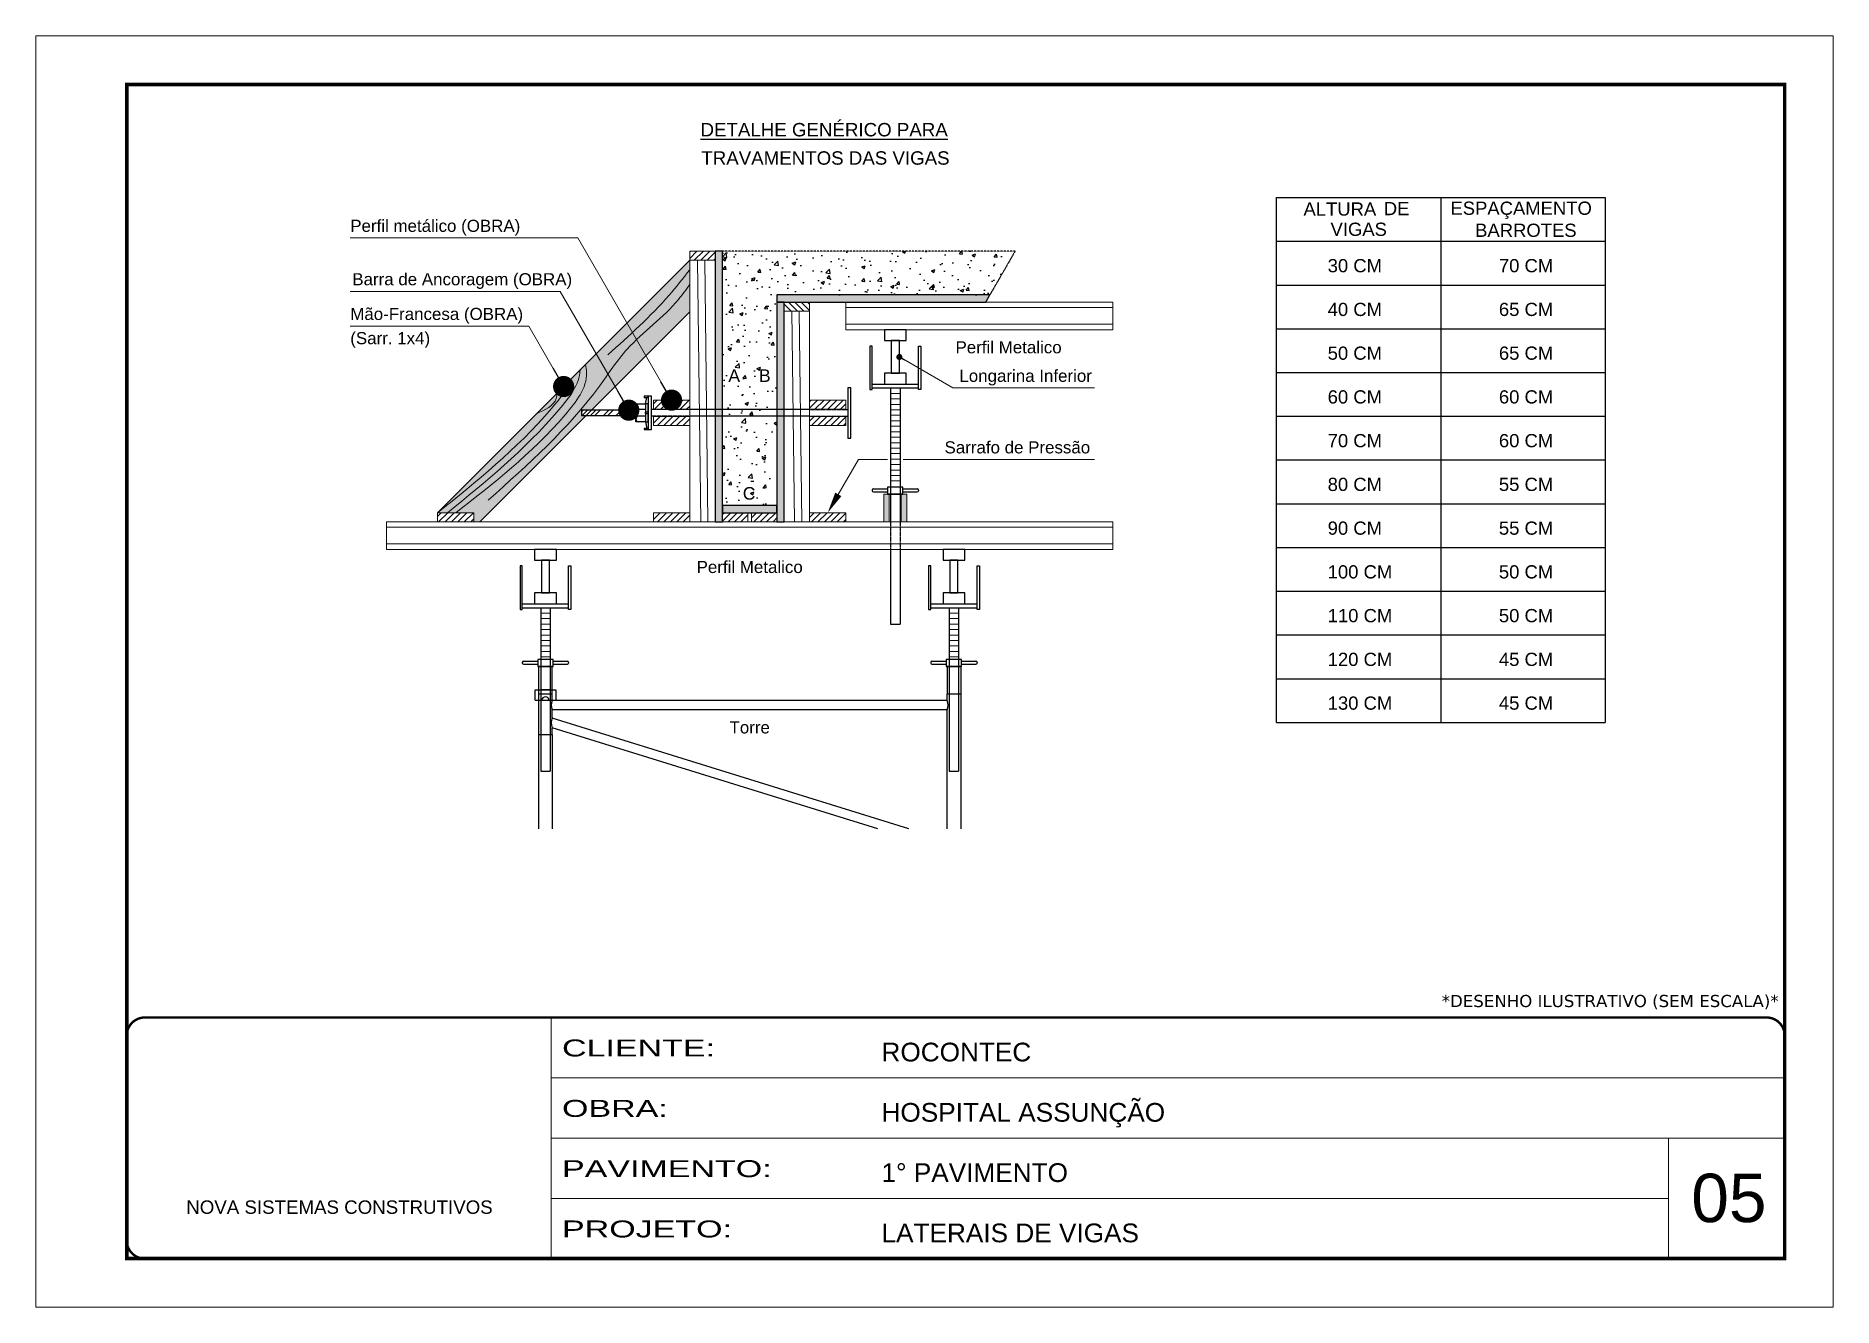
# Model space of a CAD drawing. Extents: x 137137 to 143418, y 10464 to 34486.
# Drawn here: x 137137 to 138622, y 32287 to 33337 of the extents above; entities that cross this region are included whole.
import ezdxf
from ezdxf.enums import TextEntityAlignment as Align

# ---------------------------------------------------------------- set-up
doc = ezdxf.new("R2010")
doc.units = 0
for name, pattern in [('CONTINUO', [0]), ('DASHED', [0.75, 0.5, -0.25]), ('HIDDEN', [0.375, 0.25, -0.125])]:
    doc.linetypes.add(name, pattern=pattern)
for name, color, linetype in [('BARRA DE ANCORAGEM', 251, 'Continuous'), ('COTA', 241, 'Continuous'), ('GARFOS', 7, 'Continuous')]:
    doc.layers.add(name, color=color, linetype=linetype)
for name, color, linetype, lineweight in [('CARIMBO', 255, 'Continuous', 9), ('Demarcação 1', 251, 'Continuous', 9), ('Escoras', 2, 'Continuous', 25), ('Folhas', 255, 'Continuous', 9), ('Forcador', 251, 'Continuous', 25), ('Hachura', 251, 'Continuous', 9), ('Madeira', 126, 'Continuous', 18), ('Perfil Metálico', 224, 'Continuous', 18), ('SARRAFO DE PRESSAO', 251, 'DASHED', 9)]:
    doc.layers.add(name, color=color, linetype=linetype, lineweight=lineweight)
doc.layers.add('Demarcação 2', color=7, linetype='Continuous', lineweight=9, true_color=0xe0e0e0)
doc.styles.add('ARIAL', font='arial.ttf')
doc.styles.get("Standard").update_dxf_attribs({"font": 'arial.ttf'})
doc.styles.add('stylellllll', font='verdana.ttf', dxfattribs={"height": 2})
doc.styles.add('Tecnologia', font='')
doc.styles.get('Tecnologia').set_extended_font_data('Forgotten Futurist')
doc.dimstyles.new('3x', dxfattribs={"dimtxt": 10, "dimasz": 5, "dimexe": 7, "dimexo": 5, "dimgap": 4, "dimtad": 1, "dimdec": 4, "dimlfac": 0.333333, "dimdsep": 46, "dimtxsty": 'Standard', "dimblk": 'DOT', "dimcen": 0.09, "dimclrd": 1, "dimclre": 1, "dimclrt": 2, "dimadec": 0, "dimazin": 2, "dimtfac": 1, "dimtdec": 4, "dimtmove": 0, "dimatfit": 3, "dimldrblk": 'DOT', "dimfxl": 1, "dimtolj": 1, "dimtzin": 0, "dimlwd": 9, "dimlwe": 9, "dimarcsym": 0})
pattern_1 = [(45, (132396.546, 38876.763), (-2.6516504, 2.6516504), [])]

msp = doc.modelspace()

# ---------------------------------------------------------------- texts
at = {"color": 0, "linetype": 'Continuous', "ltscale": 5, "style": 'ARIAL'}
for s, p in [('%%UDETALHE GENÉRICO PARA', (137788.61, 33254.25)), ('TRAVAMENTOS DAS VIGAS', (137789.69, 33230.86))]:
    msp.add_text(s, height=11.0592, dxfattribs=at).set_placement(p, align=Align.CENTER)
at = {"layer": 'CARIMBO', "style": 'ARIAL'}
for s, height, p in [('Perfil metálico (OBRA)', 10, (137397.03, 33175.36)), ('Barra de Ancoragem (OBRA)', 10, (137398.71, 33131.24)), ('Mão-Francesa (OBRA)', 10, (137397.03, 33102.58)), ('Longarina Inferior', 10, (137900.36, 33051.47)), ('Sarrafo de Pressão', 10, (137888.08, 32992.36)), ('05', 40, (138505.15, 32357.34))]:
    msp.add_text(s, height=height, dxfattribs=at).set_placement(p)
msp.add_text('(Sarr. 1x4)', height=10, dxfattribs=at).set_placement((137397.03, 33092.58), align=Align.TOP_LEFT)
for s, p in [('Perfil Metalico', (137941.01, 33080.05)), ('Perfil Metalico', (137727.07, 32898.55)), ('Torre', (137727.07, 32766.03))]:
    msp.add_text(s, height=10, dxfattribs=at).set_placement(p, align=Align.MIDDLE_CENTER)
at = {"layer": 'CARIMBO', "color": 0, "linetype": 'Continuous', "style": 'ARIAL'}
for s, p in [('A', (137714.28, 33056.6)), ('B', (137739.57, 33056.6)), ('C', (137726.61, 32959.35))]:
    msp.add_text(s, height=10.37, dxfattribs=at).set_placement(p, align=Align.MIDDLE_CENTER)
at = {"layer": 'CARIMBO', "style": 'stylellllll'}
msp.add_text('*DESENHO ILUSTRATIVO (SEM ESCALA)*', height=10, dxfattribs=at).set_placement((138577.29, 32535.02), align=Align.RIGHT)
at = {"layer": 'GARFOS', "color": 2, "ltscale": 1.5}
for s, height, p in [('ALTURA   ', 10.91, (138184.69, 33188.77)), ('DE', 10.91, (138251.08, 33189.15)), ('ESPAÇAMENTO', 10.9102, (138306.13, 33189.46)), ('VIGAS', 10.91, (138207.04, 33172.07)), ('BARROTES', 10.91, (138326.54, 33171.23)), ('30 CM', 10.91, (138204.68, 33142)), ('70 CM', 10.91, (138346.16, 33142)), ('40 CM', 10.91, (138204.68, 33105.86)), ('65 CM', 10.91, (138346.16, 33105.86)), ('50 CM', 10.91, (138204.68, 33069.73)), ('65 CM', 10.91, (138346.16, 33069.73)), ('60 CM', 10.91, (138204.68, 33033.59)), ('60 CM', 10.91, (138346.16, 33033.59)), ('70 CM', 10.91, (138204.68, 32997.46)), ('60 CM', 10.91, (138346.16, 32997.46)), ('80 CM', 10.91, (138204.68, 32961.32)), ('55 CM', 10.91, (138346.16, 32961.32)), ('90 CM', 10.91, (138204.68, 32925.18)), ('55 CM', 10.91, (138346.16, 32925.18)), ('100 CM', 10.91, (138204.68, 32889.05)), ('50 CM', 10.91, (138346.16, 32889.05)), ('110 CM', 10.91, (138204.68, 32852.91)), ('50 CM', 10.91, (138346.16, 32852.91)), ('120 CM', 10.91, (138204.68, 32816.77)), ('45 CM', 10.91, (138346.16, 32816.77)), ('130 CM', 10.91, (138204.68, 32780.64)), ('45 CM', 10.91, (138346.16, 32780.64))]:
    msp.add_text(s, height=height, dxfattribs=at).set_placement(p)

# ---------------------------------------------------------------- blocks, each defined once
blk = doc.blocks.new('9999999999')
at = {"color": 30, "linetype": 'CONTINUO'}
for p, q in [((98564.6, 34230.2), (98564.6, 34429.4)), ((98564.6, 34379.6), (99584, 34379.6)), ((98564.6, 34329.8), (99488, 34329.8)), ((99584, 34329.8), (99488, 34329.8)), ((99488, 34329.8), (99488, 34230.2)), ((98564.6, 34280), (99488, 34280))]:
    blk.add_line(p, q, dxfattribs=at)
at = {"color": 30, "linetype": 'CONTINUO', "const_width": 2}
blk.add_lwpolyline([(99584, 34230.2), (99584, 34414.4, 0.414214), (99569, 34429.4), (98229, 34429.4, 0.414214), (98214, 34414.4), (98214, 34245.2, 0.414214), (98229, 34230.2), (99584, 34230.2)], format="xyb", dxfattribs=at)
at = {"layer": 'Folhas'}
blk.add_lwpolyline([(98139, 34190.2), (99624, 34190.2), (99624, 35240.2), (98139, 35240.2)], close=True, dxfattribs=at)
at = {"layer": 'Folhas', "color": 30, "const_width": 3}
blk.add_lwpolyline([(98214, 34230.2), (99584, 34230.2), (99584, 35200.2), (98214, 35200.2)], close=True, dxfattribs=at)
at = {"color": 7, "linetype": 'Continuous', "ltscale": 5, "style": 'ARIAL'}
for s, height, p in [('ROCONTEC', 15.48, (98837.7, 34393.1)), ('HOSPITAL ASSUNÇÃO', 15.483, (98837.7, 34343.3)), ('1° PAVIMENTO', 15.483, (98837.7, 34293.5)), ('NOVA SISTEMAS CONSTRUTIVOS', 11.059, (98263.2, 34267.2)), ('LATERAIS DE VIGAS', 15.483, (98837.7, 34243.7))]:
    blk.add_text(s, height=height, dxfattribs=at).set_placement(p)
at = {"layer": 'Folhas', "color": 7, "style": 'Tecnologia', "width": 1.5}
for s, p in [('CLIENTE:', (98573.7, 34397.2)), ('OBRA:', (98573.7, 34347.3)), ('PAVIMENTO:', (98573.7, 34297.5)), ('PROJETO:', (98573.7, 34247.7))]:
    blk.add_text(s, height=14, dxfattribs=at).set_placement(p)
blk = doc.blocks.new('HT20CT')
at = {"layer": 'Forcador'}
for points in [[(-4, 16), (-4, 20), (4, 20), (4, 16)], [(-1.5, 4), (-1.5, 16), (1.5, 16), (1.5, 4)], [(-4, 0), (-4, 4), (4, 4), (4, 0)]]:
    blk.add_lwpolyline(points, close=True, dxfattribs=at)
blk = doc.blocks.new('_Dot')
at = {"color": 0, "linetype": 'ByBlock', "lineweight": -2}
blk.add_line((-0.5, 0), (-1, 0), dxfattribs=at)
at = {"color": 0, "linetype": 'ByBlock', "const_width": 0.5}
blk.add_lwpolyline([(-0.25, 0, 1), (0.25, 0, 1)], format="xyb", close=True, dxfattribs=at)

# ---------------------------------------------------------------- hatches: boundary and pattern name
at = {"layer": 'COTA', "linetype": 'DASHED', "ltscale": 0.3}
h = msp.add_hatch(dxfattribs=at)
h.set_pattern_fill('AR-CONC', color=256, scale=4, style=0)
h.set_pattern_definition([(50, (89037.552, 25206.422), (28.690407, -2.510085), [3, -33]), (355, (89037.552, 25206.422), (-5.550053, 30.087685), [2.4, -26.4]), (100.4514, (89039.943, 25206.212), (23.140375, 27.577582), [2.549608, -28.045684]), (46.1842, (89037.552, 25214.42), (42.689642, -6.62076), [4.5, -49.5]), (96.6356, (89041.11, 25213.87), (37.386508, 38.964715), [3.82441, -42.06852]), (351.1842, (89037.55, 25214.42), (37.386478, 38.964744), [3.6, -39.6]), (21, (89041.552, 25212.422), (23.876282, -16.104756), [3, -33]), (326, (89041.552, 25212.422), (9.732613, 29.006002), [2.4, -26.4]), (71.4514, (89043.542, 25211.08), (33.608905, 12.90122), [2.549608, -28.045684]), (37.5, (89037.552, 25206.422), (0.4863942, 13.3157542), [0, -26.08, 0, -26.8, 0, -26.5]), (7.5, (89037.552, 25206.422), (10.5227815, 15.7764685), [0, -15.28, 0, -25.48, 0, -10.1]), (327.5, (89028.632, 25206.422), (21.3528974, -0.9021949), [0, -10, 0, -31.2, 0, -41.4]), (317.5, (89024.632, 25206.422), (23.327447, 4.004199), [0, -13, 0, -20.72, 0, -29.4])])
h.paths.add_polyline_path([(137704.57, 33159.35), (137704.57, 32949.35), (137749.57, 32949.35), (137749.57, 33123.35), (137925.56, 33123.35), (137946.35, 33159.35)])
h.paths.add_polyline_path([(137732.15, 33048.82), (137746.99, 33048.82), (137746.99, 33064.37), (137732.15, 33064.37)], flags=24)
h.paths.add_polyline_path([(137706.83, 33048.82), (137721.72, 33048.82), (137721.72, 33064.37), (137706.83, 33064.37)], flags=24)
h.paths.add_polyline_path([(137718.7, 32951.31), (137734.52, 32951.31), (137734.52, 32967.39), (137718.7, 32967.39)], flags=24)
at = {"layer": 'Demarcação 1'}
for points in [[(137704.57, 33159.35), (137698.57, 33159.35), (137698.57, 32935.85), (137704.57, 32935.85)], [(137925.56, 33123.35), (137749.57, 33123.35), (137749.57, 33117.35), (137922.1, 33117.35)], [(137755.57, 33117.35), (137749.57, 33117.35), (137749.57, 32935.85), (137755.57, 32935.85)], [(137749.57, 32949.35), (137704.57, 32949.35), (137704.57, 32943.35), (137749.57, 32943.35)]]:
    msp.add_hatch(color=256, dxfattribs=at).paths.add_polyline_path(points)
at = {"layer": 'Demarcação 2'}
msp.add_hatch(color=256, dxfattribs=at).paths.add_polyline_path([(137677.57, 33109.42), (137677.57, 33151.85), (137469.08, 32943.37), (137499.15, 32943.37), (137499.15, 32935.85), (137503.99, 32935.85), (137591.78, 33023.64), (137588.11, 33023.64), (137588.11, 33028.06), (137596.2, 33028.06)])
at = {"layer": 'Hachura'}
h = msp.add_hatch(dxfattribs=at)
h.set_pattern_fill('ANSI31', color=256, scale=30, style=0)
h.set_pattern_definition(pattern_1)
h.paths.add_polyline_path([(137677.57, 33159.35), (137698.57, 33159.35), (137698.57, 33151.85), (137677.57, 33151.85)])
h = msp.add_hatch(dxfattribs=at)
h.set_pattern_fill('ANSI31', color=256, scale=30, style=0)
h.set_pattern_definition([(135, (145238.4572, 37432.458), (2.6516504, 2.6516504), [])])
h.paths.add_polyline_path([(137755.57, 33117.35), (137776.57, 33117.35), (137776.57, 33109.85), (137755.57, 33109.85)])
h = msp.add_hatch(dxfattribs=at)
h.set_pattern_fill('ANSI32', color=256, scale=20, angle=90, style=0)
h.set_pattern_definition([(45, (146244.639, 24051.519), (5.303301, -5.303301), []), (45, (146244.639, 24055.0544), (5.303301, -5.303301), [])])
h.paths.add_polyline_path([(137588.11, 33023.64), (137588.11, 33028.06), (137633.11, 33028.06), (137633.11, 33023.64)])
h = msp.add_hatch(dxfattribs=at)
h.set_pattern_fill('ANSI31', color=256, scale=30, style=0)
h.set_pattern_definition(pattern_1)
h.paths.add_polyline_path([(137677.57, 33028.86), (137677.57, 33036.37), (137647.5, 33036.37), (137647.5, 33028.86)])
h = msp.add_hatch(dxfattribs=at)
h.set_pattern_fill('ANSI31', color=256, scale=30, style=0)
h.set_pattern_definition(pattern_1)
h.paths.add_polyline_path([(137806.64, 33028.86), (137806.64, 33036.37), (137776.57, 33036.37), (137776.57, 33028.86)])
h = msp.add_hatch(dxfattribs=at)
h.set_pattern_fill('ANSI31', color=256, scale=30, style=0)
h.set_pattern_definition(pattern_1)
h.paths.add_polyline_path([(137647.5, 33015.32), (137677.57, 33015.32), (137677.57, 33022.84), (137647.5, 33022.84)])
h = msp.add_hatch(dxfattribs=at)
h.set_pattern_fill('ANSI31', color=256, scale=30, style=0)
h.set_pattern_definition(pattern_1)
h.paths.add_polyline_path([(137776.57, 33015.32), (137806.64, 33015.32), (137806.64, 33022.84), (137776.57, 33022.84)])
h = msp.add_hatch(dxfattribs=at)
h.set_pattern_fill('ANSI31', color=256, scale=30, style=0)
h.set_pattern_definition([(45, (132218.1307, 38783.7562), (-2.6516504, 2.6516504), [])])
h.paths.add_polyline_path([(137499.15, 32935.85), (137499.15, 32943.37), (137469.08, 32943.37), (137469.08, 32935.85)])
h = msp.add_hatch(dxfattribs=at)
h.set_pattern_fill('ANSI31', color=256, scale=30, style=0)
h.set_pattern_definition(pattern_1)
h.paths.add_polyline_path([(137647.57, 32935.85), (137677.57, 32935.85), (137677.57, 32943.35), (137647.57, 32943.35)])
h = msp.add_hatch(dxfattribs=at)
h.set_pattern_fill('ANSI31', color=256, scale=30, style=0)
h.set_pattern_definition(pattern_1)
h.paths.add_polyline_path([(137704.57, 32943.35), (137725.57, 32943.35), (137725.57, 32935.85), (137704.57, 32935.85)])
h = msp.add_hatch(dxfattribs=at)
h.set_pattern_fill('ANSI31', color=256, scale=30, style=0)
h.set_pattern_definition(pattern_1)
h.paths.add_polyline_path([(137749.57, 32935.85), (137749.57, 32943.35), (137728.57, 32943.35), (137728.57, 32935.85)])
h = msp.add_hatch(dxfattribs=at)
h.set_pattern_fill('ANSI31', color=256, scale=30, style=0)
h.set_pattern_definition(pattern_1)
h.paths.add_polyline_path([(137806.57, 32943.35), (137776.57, 32943.35), (137776.57, 32935.85), (137806.57, 32935.85)])
at = {"layer": 'Perfil Metálico'}
for points in [[(137837.93, 32935.85), (137842.43, 32935.85), (137842.43, 32958.65), (137837.93, 32958.65)], [(137852.3, 32935.85), (137856.8, 32935.85), (137856.8, 32958.65), (137852.3, 32958.65)]]:
    msp.add_hatch(color=256, dxfattribs=at).paths.add_polyline_path(points)

# ---------------------------------------------------------------- linework, layer by layer
for points in [[(137704.57, 33159.35), (137698.57, 33159.35), (137698.57, 32935.85), (137704.57, 32935.85)], [(137925.56, 33123.35), (137749.57, 33123.35), (137749.57, 33117.35), (137922.1, 33117.35)], [(137755.57, 33117.35), (137749.57, 33117.35), (137749.57, 32935.85), (137755.57, 32935.85)], [(137749.57, 32949.35), (137704.57, 32949.35), (137704.57, 32943.35), (137749.57, 32943.35)]]:
    msp.add_lwpolyline(points, close=True)
at = {"layer": 'BARRA DE ANCORAGEM'}
for p, q in [((137641, 33033.36), (137642.16, 33038.66)), ((137643.32, 33039.55), (137643.32, 33012.15)), ((137776.56, 33028.51), (137677.57, 33028.51)), ((137641, 33018.34), (137642.16, 33013.03)), ((137776.56, 33023.18), (137677.57, 33023.18))]:
    msp.add_line(p, q, dxfattribs=at)
at = {"layer": 'BARRA DE ANCORAGEM', "linetype": 'HIDDEN'}
for p, q in [((137677.57, 33028.51), (137646, 33028.51)), ((137776.56, 33028.51), (137808.14, 33028.51)), ((137677.57, 33023.18), (137646, 33023.18)), ((137776.56, 33023.18), (137808.14, 33023.18))]:
    msp.add_line(p, q, dxfattribs=at)
at = {"layer": 'BARRA DE ANCORAGEM', "flags": 128}
for points in [[(137810.54, 33005.05), (137810.54, 33046.65), (137808.14, 33046.65), (137808.14, 33005.05)], [(137633.11, 33028.06), (137588.11, 33028.06), (137588.11, 33023.64), (137633.11, 33023.64)], [(137643.32, 33039.55), (137639.77, 33039.55), (137639.77, 33038.66), (137643.32, 33038.66)], [(137643.32, 33033.36), (137641, 33033.36), (137641, 33018.34), (137643.32, 33018.34)], [(137646, 33012.15), (137646, 33039.55), (137643.32, 33039.55), (137643.32, 33012.15)], [(137643.32, 33013.03), (137639.77, 33013.03), (137639.77, 33012.15), (137643.32, 33012.15)]]:
    msp.add_lwpolyline(points, close=True, dxfattribs=at)
for points in [[(137641, 33018.34), (137633.11, 33018.34), (137633.11, 33033.36), (137641, 33033.36)], [(137641, 33025.41), (137643.32, 33025.41), (137643.32, 33026.29), (137641, 33026.29), (137641, 33025.41), (137641, 33026.29)]]:
    msp.add_lwpolyline(points, dxfattribs=at)
for points in [[(137641, 33028.5), (137634.88, 33028.5, -0.729796), (137634.88, 33033.36, -0.729796)], [(137641, 33023.2), (137634.88, 33023.2, -0.6666667), (137634.88, 33028.5, -0.6666667)]]:
    msp.add_lwpolyline(points, format="xyb", dxfattribs=at)
at = {"layer": 'BARRA DE ANCORAGEM'}
msp.add_arc((137635.66, 33020.77), 2.55, 107.75636, 252.24364, dxfattribs=at)
at = {"layer": 'COTA', "linetype": 'DASHED', "ltscale": 0.3}
for q in [(137704.57, 33159.35), (137925.56, 33123.35)]:
    msp.add_line((137946.35, 33159.35), q, dxfattribs=at)
at = {"layer": 'Escoras'}
for p, q in [((137852.99, 32958.65), (137841.74, 32958.65)), ((137552.69, 32816.3), (137552.69, 32682.2)), ((137563.94, 32816.3), (137552.69, 32816.3)), ((137563.94, 32793.8), (137563.94, 32816.3)), ((137901.44, 32816.3), (137890.19, 32816.3)), ((137890.19, 32816.3), (137890.19, 32793.8)), ((137901.44, 32816.3), (137901.44, 32682.2)), ((137549.88, 32797.17), (137566.76, 32797.17)), ((137549.88, 32788.4), (137549.88, 32797.17)), ((137552.69, 32793.8), (137563.94, 32793.8)), ((137562.26, 32797.15), (137554.38, 32797.15)), ((137563.94, 32788.17), (137563.94, 32793.8)), ((137566.76, 32797.17), (137566.76, 32788.4)), ((137890.19, 32793.8), (137901.44, 32793.8)), ((137890.19, 32788.17), (137890.19, 32793.8)), ((137549.88, 32788.4), (137555.39, 32788.4)), ((137562.26, 32788.12), (137554.38, 32788.12)), ((137561.24, 32788.4), (137566.76, 32788.4)), ((137890.19, 32788.17), (137563.94, 32788.17)), ((137890.19, 32780.52), (137563.94, 32780.52)), ((137563.94, 32774.17), (137563.94, 32780.52)), ((137890.19, 32682.2), (137890.19, 32780.52)), ((137552.69, 32760.05), (137563.94, 32760.05)), ((137858.71, 32682.2), (137563.94, 32773.68)), ((137832.9, 32682.2), (137563.94, 32765.67)), ((137563.94, 32760.05), (137563.94, 32765.67)), ((137563.94, 32760.05), (137563.94, 32682.2))]:
    msp.add_line(p, q, dxfattribs=at)
for centre, radius, start, end in [((137558.32, 32788.4), 2.92, 0, 180), ((137571.51, 32784.35), 8.48, 153.19207, 206.80793), ((137573.35, 32769.92), 10.33, 155.71056, 204.28944), ((137882.62, 32784.35), 8.48, 333.19207, 26.80793)]:
    msp.add_arc(centre, radius, start, end, dxfattribs=at)
at = {"layer": 'Forcador', "linetype": 'Continuous'}
for p, q in [((137828.24, 33049.55), (137866.49, 33049.55)), ((137828.24, 33046.4), (137866.49, 33046.4)), ((137843.43, 33046.4), (137843.43, 32935.85)), ((137851.3, 33046.4), (137851.3, 32935.85)), ((137828.24, 32962.02), (137828.24, 32961.57)), ((137829.25, 32963.04), (137841.07, 32963.04)), ((137829.25, 32960.56), (137841.07, 32960.56)), ((137853.67, 32963.04), (137865.48, 32963.04)), ((137853.67, 32960.56), (137865.48, 32960.56)), ((137866.49, 32962.02), (137866.49, 32961.57)), ((137843.43, 32913.05), (137843.43, 32851.4)), ((137851.3, 32913.05), (137851.3, 32851.4)), ((137539.19, 32868.05), (137577.44, 32868.05)), ((137539.19, 32864.9), (137577.44, 32864.9)), ((137554.38, 32864.9), (137554.38, 32729.9)), ((137562.26, 32864.9), (137562.26, 32729.9)), ((137876.69, 32868.05), (137914.94, 32868.05)), ((137876.69, 32864.9), (137914.94, 32864.9)), ((137891.88, 32864.9), (137891.88, 32729.9)), ((137899.76, 32864.9), (137899.76, 32729.9)), ((137843.43, 32851.4), (137851.3, 32851.4)), ((137539.19, 32819.67), (137539.19, 32819.22)), ((137540.21, 32820.69), (137552.02, 32820.69)), ((137564.62, 32820.69), (137576.43, 32820.69)), ((137577.44, 32819.67), (137577.44, 32819.22)), ((137876.69, 32819.67), (137876.69, 32819.22)), ((137877.71, 32820.69), (137889.52, 32820.69)), ((137902.12, 32820.69), (137913.93, 32820.69)), ((137914.94, 32819.67), (137914.94, 32819.22)), ((137540.21, 32818.21), (137552.02, 32818.21)), ((137564.62, 32818.21), (137576.43, 32818.21)), ((137877.71, 32818.21), (137889.52, 32818.21)), ((137902.12, 32818.21), (137913.93, 32818.21)), ((137554.38, 32729.9), (137562.26, 32729.9)), ((137891.88, 32729.9), (137899.76, 32729.9))]:
    msp.add_line(p, q, dxfattribs=at)
at = {"layer": 'Forcador', "linetype": 'HIDDEN'}
for p, q in [((137843.43, 32935.85), (137843.43, 32913.05)), ((137851.3, 32935.85), (137851.3, 32913.05))]:
    msp.add_line(p, q, dxfattribs=at)
at = {"layer": 'Forcador', "linetype": 'Continuous'}
for points in [[(137826.33, 33081.05), (137826.33, 33045.05), (137828.24, 33045.05), (137828.24, 33081.05)], [(137868.4, 33081.05), (137868.4, 33045.05), (137866.49, 33045.05), (137866.49, 33081.05)], [(137841.07, 32964.5), (137841.07, 32958.65), (137853.67, 32958.65), (137853.67, 32964.5)], [(137537.28, 32899.55), (137537.28, 32863.55), (137539.19, 32863.55), (137539.19, 32899.55)], [(137579.36, 32899.55), (137579.36, 32863.55), (137577.44, 32863.55), (137577.44, 32899.55)], [(137874.78, 32899.55), (137874.78, 32863.55), (137876.69, 32863.55), (137876.69, 32899.55)], [(137916.86, 32899.55), (137916.86, 32863.55), (137914.94, 32863.55), (137914.94, 32899.55)], [(137552.02, 32822.15), (137552.02, 32816.3), (137564.62, 32816.3), (137564.62, 32822.15)], [(137889.52, 32822.15), (137889.52, 32816.3), (137902.12, 32816.3), (137902.12, 32822.15)]]:
    msp.add_lwpolyline(points, close=True, dxfattribs=at)
for centre, start, end in [((137829.25, 32962.02), 90, 180), ((137829.25, 32961.57), 180, 270), ((137865.48, 32962.02), 0, 90), ((137865.48, 32961.57), 270, 0), ((137540.21, 32819.67), 90, 180), ((137540.21, 32819.22), 180, 270), ((137576.43, 32819.67), 0, 90), ((137576.43, 32819.22), 270, 0), ((137877.71, 32819.67), 90, 180), ((137877.71, 32819.22), 180, 270), ((137913.93, 32819.67), 0, 90), ((137913.93, 32819.22), 270, 0)]:
    msp.add_arc(centre, 1.01, start, end, dxfattribs=at)
at = {"layer": 'GARFOS', "color": 2, "ltscale": 1.5}
for p, q in [((138162.49, 32770.1), (138162.49, 33203.74)), ((138162.49, 33203.74), (138434.03, 33203.74)), ((138298.26, 33203.74), (138298.26, 32770.1)), ((138434.03, 33203.74), (138434.03, 32770.1)), ((138162.49, 33167.6), (138434.03, 33167.6)), ((138162.49, 33167.6), (138434.03, 33167.6)), ((138162.49, 33131.46), (138434.03, 33131.46)), ((138162.49, 33095.33), (138434.03, 33095.33)), ((138162.49, 33059.19), (138434.03, 33059.19)), ((138162.49, 33023.05), (138434.03, 33023.05)), ((138162.49, 32986.92), (138434.03, 32986.92)), ((138162.49, 32950.78), (138434.03, 32950.78)), ((138162.49, 32914.65), (138434.03, 32914.65)), ((138162.49, 32878.51), (138434.03, 32878.51)), ((138162.49, 32842.37), (138434.03, 32842.37)), ((138162.49, 32806.24), (138434.03, 32806.24)), ((138162.49, 32770.1), (138434.03, 32770.1))]:
    msp.add_line(p, q, dxfattribs=at)
at = {"layer": 'Hachura'}
for p, q in [((137686.59, 32935.85), (137683.89, 33151.85)), ((137692.59, 32935.85), (137689.89, 33151.85)), ((137764.07, 32935.85), (137761.89, 33109.85)), ((137770.07, 32935.85), (137767.89, 33109.85)), ((137851.3, 33041.88), (137843.43, 33041.88)), ((137851.3, 33037.37), (137843.43, 33037.37)), ((137851.3, 33032.85), (137843.43, 33032.85)), ((137851.3, 33028.33), (137843.43, 33028.33)), ((137851.3, 33023.82), (137843.43, 33023.82)), ((137851.3, 33019.3), (137843.43, 33019.3)), ((137851.3, 33014.78), (137843.43, 33014.78)), ((137851.3, 33010.27), (137843.43, 33010.27)), ((137851.3, 33005.75), (137843.43, 33005.75)), ((137851.3, 33001.23), (137843.43, 33001.23)), ((137851.3, 32996.72), (137843.43, 32996.72)), ((137851.3, 32992.2), (137843.43, 32992.2)), ((137851.3, 32987.68), (137843.43, 32987.68)), ((137851.3, 32983.17), (137843.43, 32983.17)), ((137851.3, 32978.65), (137843.43, 32978.65)), ((137851.3, 32974.13), (137843.43, 32974.13)), ((137851.3, 32969.62), (137843.43, 32969.62)), ((137562.26, 32860.38), (137554.38, 32860.38)), ((137562.26, 32855.87), (137554.38, 32855.87)), ((137562.26, 32851.35), (137554.38, 32851.35)), ((137899.76, 32860.38), (137891.88, 32860.38)), ((137899.76, 32855.87), (137891.88, 32855.87)), ((137899.76, 32851.35), (137891.88, 32851.35)), ((137562.26, 32846.83), (137554.38, 32846.83)), ((137562.26, 32842.32), (137554.38, 32842.32)), ((137562.26, 32837.8), (137554.38, 32837.8)), ((137899.76, 32846.83), (137891.88, 32846.83)), ((137899.76, 32842.32), (137891.88, 32842.32)), ((137899.76, 32837.8), (137891.88, 32837.8)), ((137562.26, 32833.28), (137554.38, 32833.28)), ((137562.26, 32828.77), (137554.38, 32828.77)), ((137562.26, 32824.25), (137554.38, 32824.25)), ((137899.76, 32833.28), (137891.88, 32833.28)), ((137899.76, 32828.77), (137891.88, 32828.77)), ((137899.76, 32824.25), (137891.88, 32824.25))]:
    msp.add_line(p, q, dxfattribs=at)
at = {"layer": 'Hachura', "color": 1}
for p, q in [((137800.32, 32958.5), (137816.98, 32987.36)), ((137816.98, 32987.36), (137840.93, 32987.36)), ((137853.8, 32987.36), (138011.91, 32987.36))]:
    msp.add_line(p, q, dxfattribs=at)
at = {"layer": 'Hachura'}
for points in [[(137511.05, 32953.86), (137602.94, 33047.98), (137625.89, 33078.47), (137668.26, 33119.51), (137677.57, 33131.97)], [(137677.57, 33144.05), (137660.52, 33123.09), (137609.94, 33073.83)], [(137484.12, 32943.37), (137574.62, 33024.27), (137592.27, 33059.1), (137591.53, 33065.81)], [(137550.83, 33025.11), (137567.17, 33037.76), (137567.94, 33042.22)]]:
    msp.add_spline(points, degree=3, dxfattribs=at)
for points, knots in [([(137477.43, 32943.37), (137508.78, 32968.84), (137549.44, 33001.88), (137586.52, 33049.26), (137587.01, 33061.29)], [0, 0, 0, 0, 125.1825812, 162.3251979, 162.3251979, 162.3251979, 162.3251979]), ([(137469.08, 32943.37), (137501.32, 32969.1), (137540.54, 33000.41), (137576.23, 33044.99), (137579.25, 33053.53)], [0, 0, 0, 0, 127.741989, 155.4442459, 155.4442459, 155.4442459, 155.4442459])]:
    msp.add_open_spline(points, degree=3, knots=knots, dxfattribs=at)
at = {"layer": 'Hachura', "color": 1}
msp.add_solid([(137802.84, 32957.05), (137791.57, 32943.35), (137797.79, 32959.96)], dxfattribs=at)
at = {"layer": 'Madeira'}
for p, q in [((137677.57, 33151.85), (137469.08, 32943.37)), ((137677.57, 33151.85), (137677.57, 32943.35)), ((137677.57, 33109.42), (137503.99, 32935.85)), ((137776.57, 32943.35), (137776.57, 33109.85))]:
    msp.add_line(p, q, dxfattribs=at)
for points in [[(137677.57, 33151.85), (137698.57, 33151.85), (137698.57, 33159.35), (137677.57, 33159.35)], [(137776.57, 33109.85), (137755.57, 33109.85), (137755.57, 33117.35), (137776.57, 33117.35)], [(137647.5, 33036.37), (137677.57, 33036.37), (137677.57, 33028.86), (137647.5, 33028.86)], [(137776.57, 33036.37), (137806.64, 33036.37), (137806.64, 33028.86), (137776.57, 33028.86)], [(137647.5, 33015.32), (137677.57, 33015.32), (137677.57, 33022.84), (137647.5, 33022.84)], [(137776.57, 33015.32), (137806.64, 33015.32), (137806.64, 33022.84), (137776.57, 33022.84)], [(137469.08, 32943.37), (137499.15, 32943.37), (137499.15, 32935.85), (137469.08, 32935.85)], [(137647.57, 32935.85), (137677.57, 32935.85), (137677.57, 32943.35), (137647.57, 32943.35)], [(137725.57, 32935.85), (137704.57, 32935.85), (137704.57, 32943.35), (137725.57, 32943.35)], [(137728.57, 32935.85), (137749.57, 32935.85), (137749.57, 32943.35), (137728.57, 32943.35)], [(137806.57, 32935.85), (137776.57, 32935.85), (137776.57, 32943.35), (137806.57, 32943.35)]]:
    msp.add_lwpolyline(points, close=True, dxfattribs=at)
at = {"layer": 'Perfil Metálico'}
for p, q in [((137806.57, 33112.85), (138027.07, 33112.85)), ((137806.57, 33099.05), (138027.07, 33099.05)), ((137427.07, 32931.35), (138027.07, 32931.35)), ((137427.07, 32917.55), (138027.07, 32917.55))]:
    msp.add_line(p, q, dxfattribs=at)
for points in [[(137806.57, 33094.55), (138027.07, 33094.55), (138027.07, 33117.35), (137806.57, 33117.35)], [(137842.43, 32935.85), (137837.93, 32935.85), (137837.93, 32958.65), (137842.43, 32958.65)], [(137852.3, 32935.85), (137856.8, 32935.85), (137856.8, 32958.65), (137852.3, 32958.65)], [(137427.07, 32913.05), (138027.07, 32913.05), (138027.07, 32935.85), (137427.07, 32935.85)]]:
    msp.add_lwpolyline(points, close=True, dxfattribs=at)

# ---------------------------------------------------------------- block references
at = {"layer": 'Forcador', "linetype": 'Continuous', "xscale": -2.25, "yscale": 2.25, "zscale": 2.25}
for p in [(137847.37, 33049.55), (137895.82, 32868.05)]:
    msp.add_blockref('HT20CT', p, dxfattribs=at)
at = {"layer": 'Forcador', "xscale": -2.25, "yscale": 2.25, "zscale": 2.25}
msp.add_blockref('HT20CT', (137558.32, 32868.05), dxfattribs=at)
at = {"layer": 'SARRAFO DE PRESSAO', "color": 6, "linetype": 'ByBlock'}
msp.add_blockref('9999999999', (38998.31, -1903), dxfattribs=at)

msp.set_redraw_order([(e.dxf.handle, doc.entitydb.next_handle()) for e in msp.query("TEXT MTEXT ATTDEF DIMENSION ARC_DIMENSION")])  # texts and dimensions are drawn at this point

# ---------------------------------------------------------------- leaders
msp.add_leader([(137850.74, 33072.05), (137895.05, 33046.47), (138011.91, 33046.47)], dimstyle='3x', override={"dimgap": 4, "dimtad": 0})
at = {"layer": 'Hachura'}
for points, override in [([(137662.53, 33036.37), (137585.18, 33170.36), (137397.03, 33170.36)], {"dimasz": 17.5, "dimtad": 0}), ([(137627.18, 33028.06), (137570.49, 33126.24), (137397.03, 33126.24)], {"dimasz": 17.5, "dimtad": 0}), ([(137573.33, 33047.61), (137544.48, 33097.58), (137397.03, 33097.58)], {"dimasz": 17.5, "dimgap": 4, "dimtad": 0})]:
    msp.add_leader(points, dimstyle='3x', override=override, dxfattribs=at)

doc.saveas('drawing.dxf')
